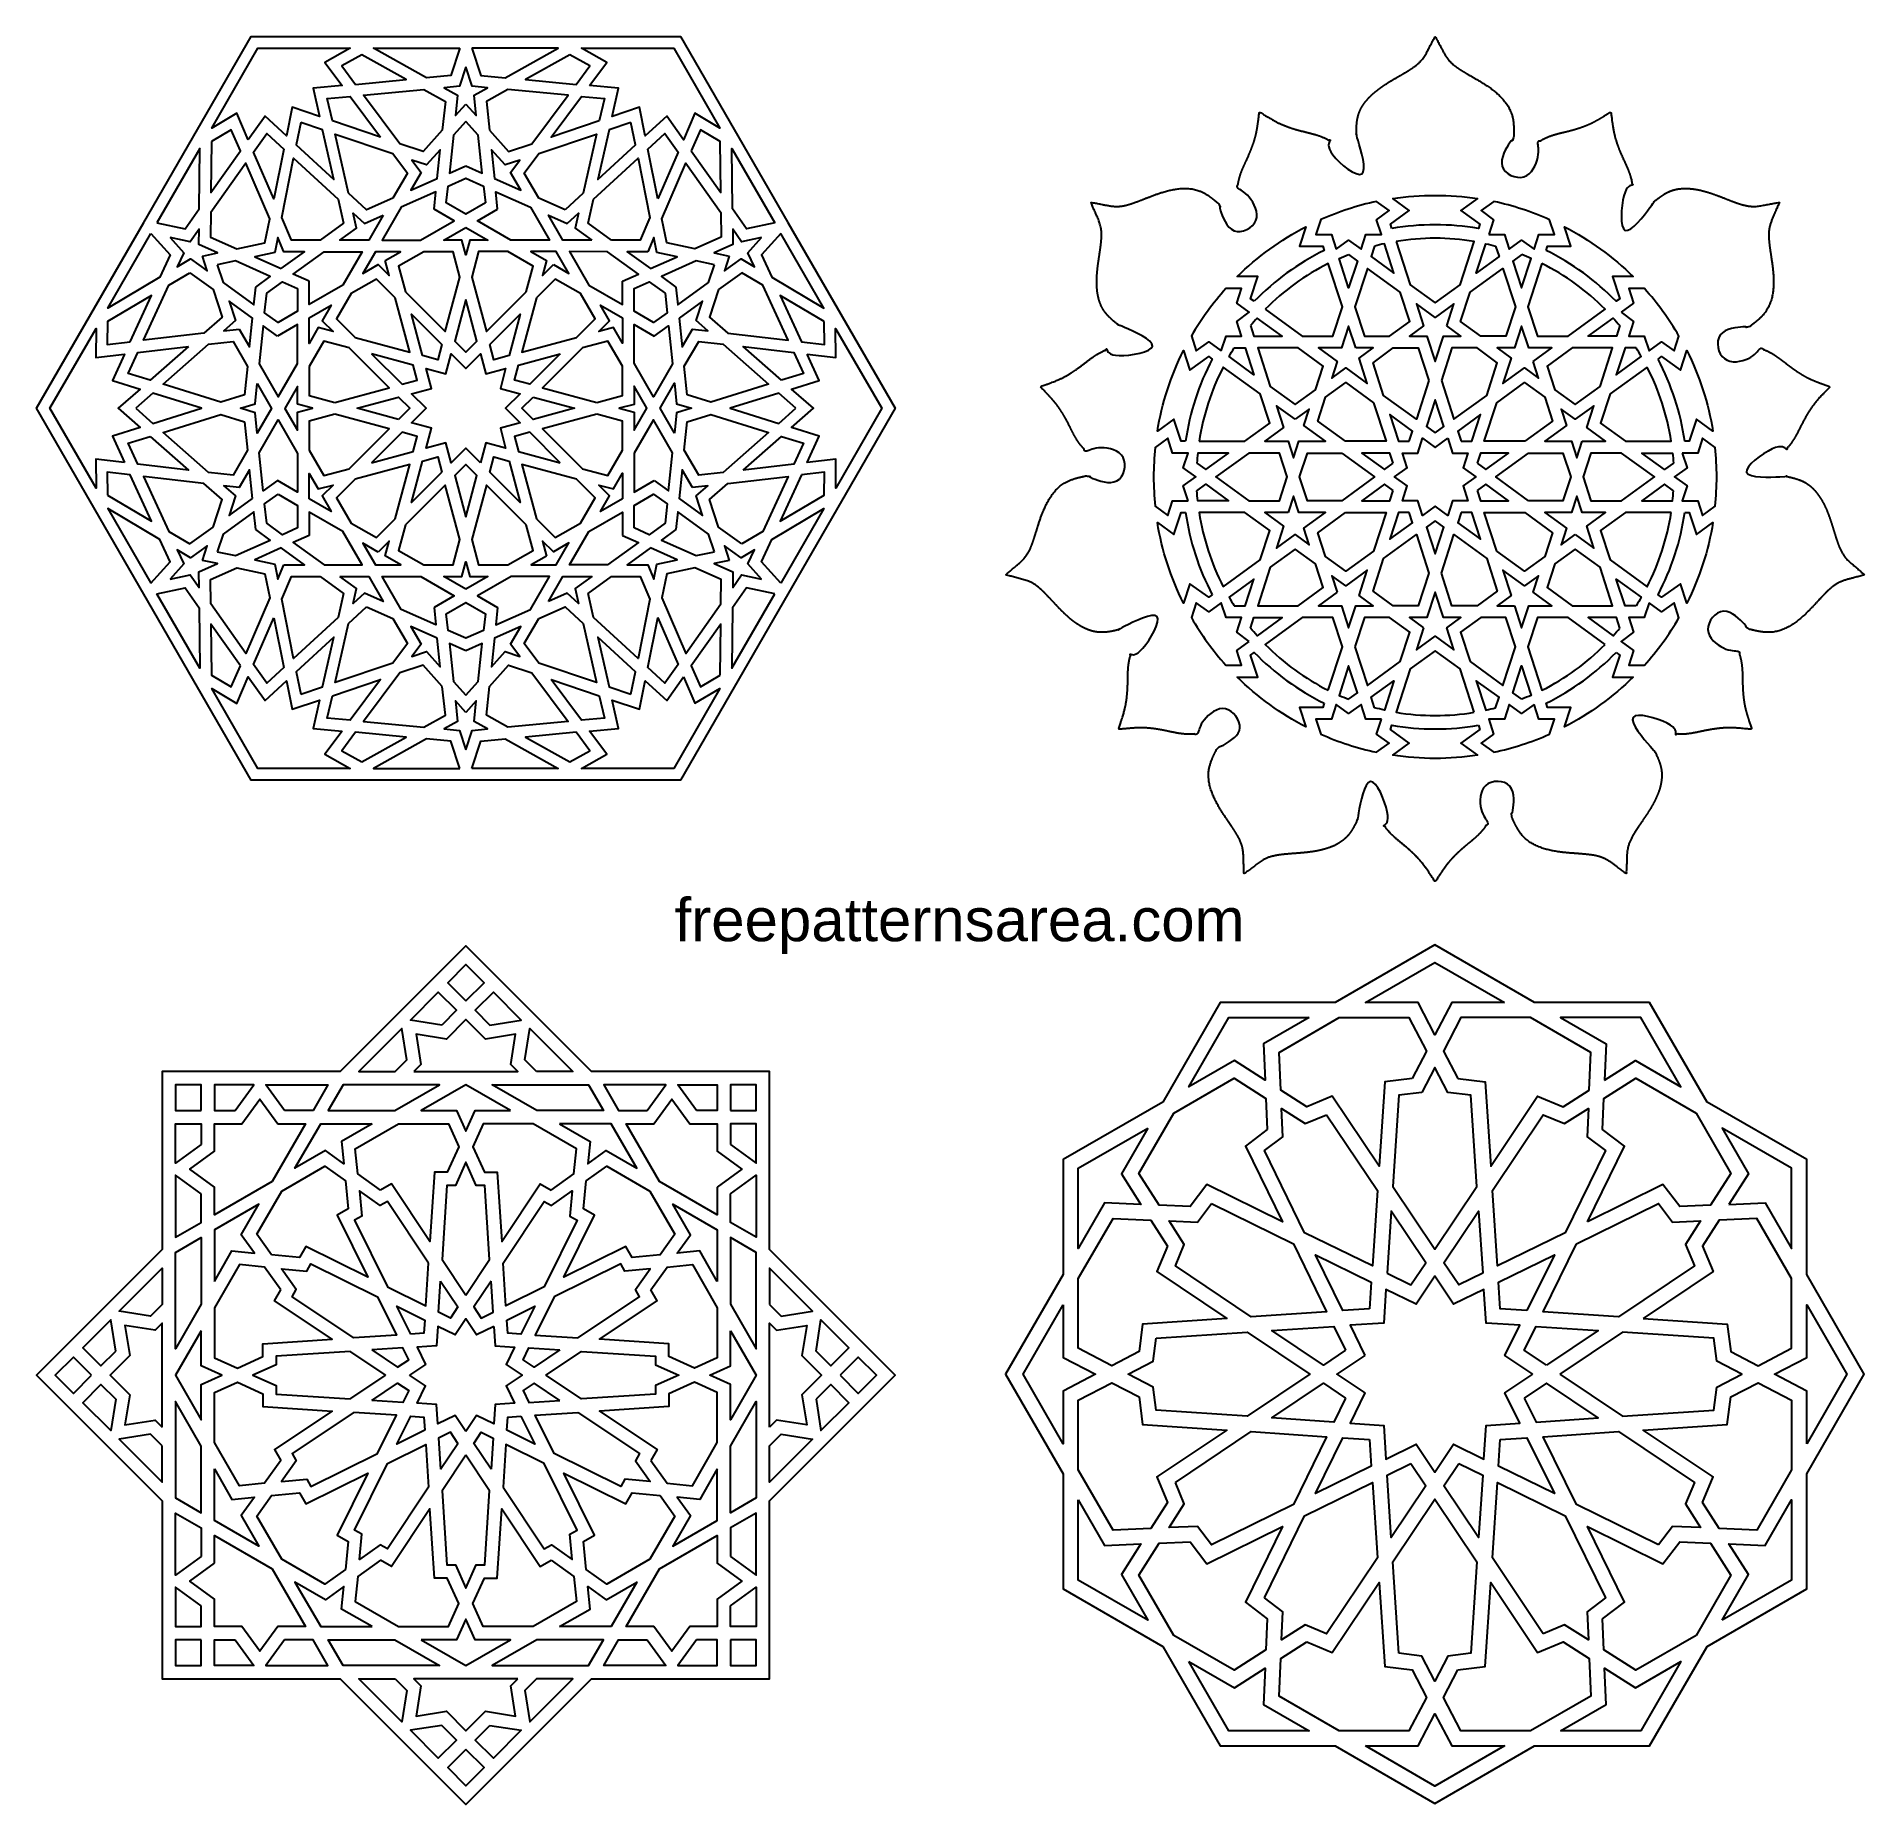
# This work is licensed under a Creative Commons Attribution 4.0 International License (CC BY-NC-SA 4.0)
# Model space of a CAD drawing. Header units: millimetres. Extents: x 151 to 790, y 129 to 747.
import ezdxf

# ---------------------------------------------------------------- set-up
doc = ezdxf.new("R2010")
doc.units = ezdxf.units.MM
doc.styles.get("Standard").update_dxf_attribs({"font": 'arial.ttf'})

msp = doc.modelspace()

# ---------------------------------------------------------------- texts
at = {"color": 3, "insert": (374.39, 445.72), "char_height": 15, "attachment_point": 1}
msp.add_mtext_dynamic_manual_height_columns('freepatternsarea.com', width=226.0794, gutter_width=75, heights=[0], dxfattribs=at)

# ---------------------------------------------------------------- linework, layer by layer
for p, q in [((301.44, 671.66), (301.44, 671.66)), ((254.04, 644.29), (254.04, 644.29)), ((348.85, 644.29), (348.85, 644.29)), ((254.04, 589.54), (254.04, 589.54)), ((348.85, 589.54), (348.85, 589.54)), ((301.44, 562.17), (301.45, 562.17)), ((389.31, 223.02), (389.31, 213.66))]:
    msp.add_line(p, q)
for points in [[(413.94, 681.87), (451.44, 616.92), (413.94, 551.96), (376.44, 487.01), (301.44, 487.01), (226.44, 487.01), (188.94, 551.96), (151.44, 616.92), (188.94, 681.87), (226.44, 746.82), (301.44, 746.82), (376.44, 746.82)], [(225.4, 710.74), (221.41, 720.01), (212.64, 714.86), (228.77, 742.79), (261.02, 742.79), (252.18, 737.78), (258.21, 729.68), (248.11, 728.74), (250.33, 718.84), (240.72, 722.09), (238.73, 712.14), (231.27, 719.02)], [(299.33, 742.79), (296.22, 733.22), (287.68, 732.43), (269.23, 742.79)], [(303.56, 742.79), (306.67, 733.22), (315.21, 732.43), (333.66, 742.79)], [(344.68, 729.68), (350.71, 737.77), (341.86, 742.79), (374.12, 742.79), (390.24, 714.86), (381.48, 720.02), (377.49, 710.74), (371.62, 719.02), (364.16, 712.14), (362.17, 722.09), (352.56, 718.84), (354.78, 728.74)], [(262.91, 730.12), (280.62, 731.77), (265.11, 740.48), (258.12, 736.55)], [(337.78, 740.48), (322.27, 731.77), (339.98, 730.12), (344.77, 736.55)], [(294.28, 724.1), (293.23, 714.09), (286.5, 706.61), (278.37, 709.36), (265.73, 726.34), (286.8, 728.3)], [(309.66, 714.09), (316.39, 706.61), (324.52, 709.36), (337.16, 726.34), (316.09, 728.3), (308.61, 724.1)], [(271.65, 711.63), (254.81, 717.33), (253.04, 725.15), (261.03, 725.9)], [(348.08, 717.33), (331.24, 711.63), (341.86, 725.9), (349.85, 725.15)], [(243.77, 716.81), (242.2, 708.94), (255.27, 696.89), (251.37, 714.24)], [(359.12, 716.81), (351.52, 714.24), (347.61, 696.89), (360.69, 708.94)], [(212.6, 710.16), (212.39, 692.38), (222.67, 706.89), (219.5, 714.26)], [(237.8, 707.52), (234.31, 690.07), (227.27, 706.41), (231.91, 712.95)], [(275.98, 690.35), (266.79, 686.26), (260.49, 692.08), (255.84, 712.73), (275.89, 705.95), (281.02, 699.07)], [(336.1, 686.26), (326.9, 690.35), (321.87, 699.07), (327, 705.95), (347.05, 712.73), (342.4, 692.08)], [(368.58, 690.07), (365.09, 707.52), (370.98, 712.95), (375.62, 706.41)], [(380.22, 706.89), (390.5, 692.38), (390.29, 710.16), (383.39, 714.26)], [(193.49, 681.68), (203.33, 679.59), (208.29, 686.59), (208.54, 707.75)], [(258.72, 681.6), (250.58, 675.68), (240.52, 675.68), (237.12, 683.56), (241.27, 704.32), (256.83, 689.97)], [(285.83, 699.35), (282.25, 693.14), (291.46, 697.24), (292.51, 707.27), (287.72, 701.95), (282.61, 703.67)], [(311.43, 697.24), (320.64, 693.14), (317.06, 699.35), (320.28, 703.67), (315.17, 701.95), (310.38, 707.27)], [(352.31, 675.69), (344.17, 681.6), (346.06, 689.97), (361.62, 704.32), (365.77, 683.56), (362.37, 675.68)], [(409.4, 681.68), (399.56, 679.59), (394.6, 686.59), (394.35, 707.75)], [(221.4, 672.62), (231.24, 674.71), (232.92, 683.12), (224.54, 702.56), (212.31, 685.29), (212.21, 676.71)], [(308.27, 688.72), (301.44, 684.78), (294.62, 688.72), (295.23, 694.51), (301.44, 697.28), (307.66, 694.51)], [(390.68, 676.71), (381.49, 672.62), (371.65, 674.71), (369.97, 683.12), (378.35, 702.56), (390.58, 685.29)], [(290.33, 686.54), (290.97, 692.62), (278.82, 687.2), (272.17, 675.68), (285.65, 675.68), (297.4, 682.46)], [(312.56, 686.54), (311.92, 692.62), (324.07, 687.2), (330.72, 675.69), (317.19, 675.69), (305.48, 682.45)], [(272.55, 684.41), (267.51, 675.68), (257.43, 675.68), (263.23, 679.9), (262.05, 685.16), (266.01, 681.5)], [(345.45, 675.69), (335.37, 675.69), (330.33, 684.42), (336.88, 681.5), (340.84, 685.16), (339.66, 679.9)], [(191.38, 678.02), (198.11, 670.55), (194.53, 662.75), (176.33, 651.95)], [(411.51, 678.02), (404.78, 670.55), (408.36, 662.75), (426.56, 651.95)], [(236.87, 665.73), (245.03, 671.65), (237.86, 671.65), (235.73, 676.61), (234.67, 671.32), (227.66, 669.83)], [(246.71, 661.35), (241.12, 663.83), (251.89, 671.65), (265.18, 671.65), (258.42, 659.94), (246.71, 653.17)], [(273.25, 668.53), (278.67, 671.65), (269.84, 671.65), (265.4, 663.97), (270.86, 667.12), (274.65, 663.33)], [(280.35, 657.63), (294.26, 643.71), (299.36, 662.73), (296.97, 671.65), (286.73, 671.65), (277.95, 666.58)], [(322.54, 657.63), (324.94, 666.56), (316.11, 671.66), (305.92, 671.66), (303.53, 662.73), (308.63, 643.71)], [(332.05, 667.14), (337.46, 664.01), (333.05, 671.66), (324.18, 671.66), (329.63, 668.51), (328.24, 663.33)], [(356.18, 661.35), (361.77, 663.83), (351, 671.65), (337.7, 671.66), (344.44, 659.98), (356.18, 653.19)], [(365.03, 671.65), (357.86, 671.65), (366.02, 665.73), (375.23, 669.83), (368.22, 671.32), (367.16, 676.61)], [(205.04, 664.3), (213.18, 658.39), (216.29, 648.82), (209.85, 643.16), (188.83, 640.7), (197.67, 659.93)], [(389.71, 658.39), (386.6, 648.82), (393.04, 643.16), (414.06, 640.7), (405.22, 659.93), (397.85, 664.3)], [(627.93, 657.51), (616.47, 665.83), (612.09, 652.36), (615.41, 642.13), (624.17, 642.13), (631.25, 647.28)], [(652.36, 657.51), (663.82, 665.83), (668.2, 652.36), (664.87, 642.13), (656.12, 642.13), (649.04, 647.28)], [(242.68, 658.73), (242.68, 650.85), (235.85, 646.9), (231.14, 650.33), (231.85, 657.1), (237.36, 661.1)], [(276.73, 655.55), (270.19, 662.09), (261.37, 656.99), (256.28, 648.17), (262.81, 641.63), (281.83, 636.53)], [(326.16, 655.55), (321.06, 636.53), (340.07, 641.63), (346.61, 648.16), (341.49, 657.03), (332.71, 662.1)], [(184.14, 640.15), (191.57, 656.31), (176.27, 647.23), (176.17, 639.21)], [(222.25, 644.61), (225.83, 638.4), (226.89, 648.43), (218.73, 654.36), (220.94, 647.55), (216.89, 643.98)], [(301.44, 654.94), (297.56, 640.42), (301.44, 636.53), (305.33, 640.42)], [(376, 648.43), (377.06, 638.41), (380.64, 644.61), (386, 643.98), (381.95, 647.55), (384.16, 654.36)], [(426.62, 647.23), (411.32, 656.31), (418.75, 640.15), (426.72, 639.21)], [(644.18, 645.7), (646.67, 653.37), (640.14, 648.63), (633.62, 653.37), (636.11, 645.7), (631.2, 642.13), (637.27, 642.13), (640.14, 633.28), (643.02, 642.13), (649.09, 642.13)], [(235.6, 642.1), (230.65, 645.7), (229.26, 632.47), (235.91, 620.94), (242.66, 632.63), (242.66, 646.18)], [(286.32, 635.33), (282.43, 649.85), (293.06, 639.22), (291.64, 633.91)], [(309.83, 639.22), (320.46, 649.85), (316.57, 635.33), (311.25, 633.91)], [(367.29, 642.1), (372.24, 645.7), (373.63, 632.47), (366.98, 620.95), (360.22, 632.67), (360.21, 646.19)], [(612.41, 638), (609.92, 645.67), (607.42, 638), (599.36, 638), (605.88, 633.26), (604.01, 627.49), (608.92, 631.05), (616.44, 625.58), (613.57, 634.43), (618.48, 638)], [(674.4, 633.26), (680.93, 638), (672.86, 638), (670.37, 645.67), (667.88, 638), (661.81, 638), (666.72, 634.43), (663.84, 625.58), (671.37, 631.05), (676.28, 627.49)], [(182.17, 597.98), (172.15, 599.15), (172.23, 588.98), (156.1, 616.92), (172.22, 644.84), (172.14, 634.68), (182.17, 635.86), (177.93, 626.64), (187.62, 623.62), (180, 616.92), (187.62, 610.22), (177.93, 607.2)], [(225.12, 631.58), (224.06, 621.58), (215.88, 619.03), (195.67, 625.33), (211.57, 639.3), (220.09, 640.3)], [(255.63, 619), (274.65, 624.1), (260.73, 638.01), (251.8, 640.41), (246.69, 631.54), (246.68, 621.4)], [(347.26, 619), (356.19, 621.4), (356.19, 631.59), (351.09, 640.41), (342.16, 638.01), (328.24, 624.1)], [(378.83, 621.58), (377.77, 631.59), (382.8, 640.3), (391.32, 639.3), (407.22, 625.33), (387.01, 619.03)], [(420.72, 635.86), (430.74, 634.68), (430.66, 644.85), (446.79, 616.92), (430.67, 588.99), (430.75, 599.15), (420.72, 597.98), (424.96, 607.2), (415.27, 610.22), (422.89, 616.92), (415.27, 623.62), (424.96, 626.64)], [(204.52, 638.48), (191.16, 626.73), (183.51, 629.12), (186.86, 636.41)], [(268.51, 635.93), (279.14, 625.3), (284.46, 626.73), (283.03, 632.04)], [(306.54, 597.9), (301.44, 603), (296.35, 597.9), (294.49, 604.86), (287.53, 603), (289.39, 609.96), (282.43, 611.82), (287.53, 616.92), (282.43, 622.01), (289.39, 623.88), (287.53, 630.83), (294.49, 628.97), (296.35, 635.93), (301.44, 630.83), (306.54, 635.93), (308.4, 628.97), (315.36, 630.83), (313.5, 623.88), (320.46, 622.01), (315.36, 616.92), (320.46, 611.82), (313.5, 609.96), (315.36, 603), (308.4, 604.86)], [(334.38, 635.93), (323.75, 625.3), (318.43, 626.73), (319.86, 632.04)], [(411.73, 626.73), (398.37, 638.48), (416.03, 636.41), (419.38, 629.12)], [(592.32, 638), (578.16, 638), (582.53, 624.53), (591.23, 618.21), (598.32, 623.35), (601.02, 631.68)], [(637.97, 626.6), (633.59, 613.12), (622.13, 621.45), (618.43, 632.85), (625.51, 638), (634.26, 638)], [(642.32, 626.6), (646.69, 613.12), (658.15, 621.45), (661.86, 632.85), (654.78, 638), (646.02, 638)], [(697.75, 624.53), (702.13, 638), (687.96, 638), (679.26, 631.68), (681.97, 623.35), (689.05, 618.21)], [(618.62, 618.89), (622.99, 605.42), (608.83, 605.42), (599.13, 612.47), (601.83, 620.8), (608.92, 625.94)], [(671.46, 605.42), (657.29, 605.42), (661.67, 618.89), (671.37, 625.94), (678.45, 620.8), (681.16, 612.47)], [(186.1, 616.92), (192.12, 611.62), (209.1, 616.92), (192.12, 622.21)], [(228.54, 625.64), (233.58, 616.91), (228.54, 608.18), (227.8, 615.31), (222.65, 616.92), (227.8, 618.52)], [(242.65, 618.31), (242.65, 624.56), (238.24, 616.91), (242.67, 609.23), (242.67, 615.53), (247.85, 616.92)], [(277.94, 613.03), (263.42, 616.92), (277.94, 620.81), (281.83, 616.92)], [(324.95, 620.81), (339.47, 616.92), (324.95, 613.03), (321.06, 616.92)], [(360.24, 615.52), (360.24, 609.27), (364.65, 616.92), (360.22, 624.6), (360.22, 618.3), (355.04, 616.92)], [(374.35, 608.19), (369.31, 616.92), (374.35, 625.65), (375.09, 618.52), (380.24, 616.92), (375.09, 615.31)], [(416.79, 616.92), (410.77, 622.21), (393.78, 616.92), (410.77, 611.62)], [(640.14, 608.36), (643.18, 610.57), (640.14, 619.91), (637.11, 610.57)], [(224.06, 612.25), (225.12, 602.25), (220.09, 593.53), (211.57, 594.53), (195.67, 608.51), (215.88, 614.81)], [(255.63, 614.83), (246.7, 612.44), (246.7, 602.25), (251.8, 593.42), (260.73, 595.82), (274.65, 609.74)], [(347.26, 614.83), (328.24, 609.74), (342.16, 595.82), (351.09, 593.43), (356.2, 602.29), (356.21, 612.43)], [(377.77, 602.25), (378.83, 612.25), (387.01, 614.81), (407.22, 608.51), (391.32, 594.53), (382.8, 593.53)], [(591.23, 613.1), (584.71, 617.84), (587.2, 610.16), (580.67, 605.42), (588.74, 605.42), (590.62, 599.65), (592.49, 605.42), (601.79, 605.42), (594.27, 610.89), (596.14, 616.66)], [(631.09, 605.42), (632.25, 608.99), (624.31, 614.76), (627.34, 605.42)], [(649.2, 605.42), (652.95, 605.42), (655.98, 614.76), (648.04, 608.99)], [(691.54, 605.42), (699.61, 605.42), (693.09, 610.16), (695.58, 617.84), (689.05, 613.1), (684.14, 616.66), (686.02, 610.89), (678.49, 605.42), (687.79, 605.42), (689.67, 599.65)], [(191.16, 607.1), (204.52, 595.36), (186.86, 597.43), (183.51, 604.71)], [(235.6, 591.73), (230.65, 588.14), (229.26, 601.37), (235.91, 612.88), (242.67, 601.17), (242.68, 587.64)], [(268.51, 597.9), (283.03, 601.79), (284.46, 607.11), (279.14, 608.53)], [(334.38, 597.9), (323.75, 608.53), (318.43, 607.11), (319.86, 601.79)], [(367.29, 591.73), (372.24, 588.14), (373.63, 601.37), (366.98, 612.89), (360.23, 601.21), (360.23, 587.65)], [(398.37, 595.36), (411.73, 607.1), (419.38, 604.71), (416.03, 597.43)], [(574.98, 601.29), (563.52, 592.96), (574.98, 584.64), (585.74, 584.64), (588.44, 592.96), (585.74, 601.29)], [(607.48, 601.29), (618.94, 592.96), (607.48, 584.64), (595.5, 584.64), (592.79, 592.96), (595.5, 601.29)], [(625.5, 597.72), (624.34, 601.29), (614.52, 601.29), (622.46, 595.52)], [(644.52, 606.43), (646.19, 601.29), (651.6, 601.29), (649.93, 596.14), (654.31, 592.96), (649.93, 589.78), (651.6, 584.64), (646.19, 584.64), (644.52, 579.49), (640.14, 582.67), (635.77, 579.49), (634.09, 584.64), (628.68, 584.64), (630.36, 589.78), (625.98, 592.96), (630.36, 596.14), (628.68, 601.29), (634.09, 601.29), (635.77, 606.43), (640.14, 603.25)], [(654.79, 597.72), (657.82, 595.52), (665.77, 601.29), (655.95, 601.29)], [(672.8, 584.64), (661.34, 592.96), (672.8, 601.29), (684.79, 601.29), (687.5, 592.96), (684.79, 584.64)], [(705.3, 584.64), (716.76, 592.96), (705.3, 601.29), (694.55, 601.29), (691.84, 592.96), (694.55, 584.64)], [(176.27, 586.6), (191.57, 577.53), (184.14, 593.69), (176.17, 594.62)], [(226.89, 585.4), (225.83, 595.43), (222.25, 589.22), (216.89, 589.85), (220.94, 586.29), (218.73, 579.47)], [(276.73, 578.29), (281.83, 597.3), (262.81, 592.2), (256.28, 585.67), (261.4, 576.81), (270.18, 571.73)], [(293.06, 594.61), (282.43, 583.99), (286.32, 598.5), (291.64, 599.93)], [(301.44, 578.89), (305.33, 593.41), (301.44, 597.3), (297.56, 593.41)], [(316.57, 598.5), (320.46, 583.99), (309.83, 594.61), (311.25, 599.93)], [(326.16, 578.29), (332.7, 571.75), (341.52, 576.84), (346.61, 585.67), (340.07, 592.2), (321.06, 597.3)], [(380.64, 589.22), (377.06, 595.43), (376, 585.4), (384.16, 579.47), (381.95, 586.29), (386, 589.85)], [(418.75, 593.69), (411.32, 577.53), (426.62, 586.6), (426.72, 594.62)], [(213.18, 575.44), (216.29, 585.01), (209.85, 590.67), (188.83, 593.14), (197.67, 573.91), (205.04, 569.53)], [(280.35, 576.2), (277.95, 567.27), (286.78, 562.17), (296.97, 562.17), (299.36, 571.11), (294.26, 590.12)], [(322.54, 576.2), (308.63, 590.12), (303.53, 571.11), (305.92, 562.18), (316.16, 562.18), (324.94, 567.25)], [(397.85, 569.53), (389.71, 575.44), (386.6, 585.01), (393.04, 590.67), (414.06, 593.14), (405.22, 573.91)], [(625.5, 588.2), (622.46, 590.41), (614.52, 584.64), (624.34, 584.64)], [(654.79, 588.2), (655.95, 584.64), (665.77, 584.64), (657.82, 590.41)], [(191.38, 555.81), (198.11, 563.29), (194.53, 571.08), (176.33, 581.88)], [(235.85, 586.93), (242.68, 582.99), (242.68, 575.1), (237.36, 572.73), (231.85, 576.74), (231.14, 583.51)], [(360.21, 575.1), (360.21, 582.99), (367.04, 586.93), (371.75, 583.51), (371.04, 576.74), (365.53, 572.73)], [(411.51, 555.81), (404.78, 563.29), (408.36, 571.08), (426.56, 581.88)], [(588.74, 580.5), (580.67, 580.5), (587.2, 575.76), (584.71, 568.09), (591.23, 572.83), (596.14, 569.26), (594.27, 575.03), (601.79, 580.5), (592.49, 580.5), (590.62, 586.27)], [(689.05, 572.83), (695.58, 568.09), (693.09, 575.76), (699.61, 580.5), (691.54, 580.5), (689.67, 586.27), (687.79, 580.5), (678.49, 580.5), (686.02, 575.03), (684.14, 569.26)], [(246.71, 572.48), (241.12, 570), (251.89, 562.18), (265.19, 562.18), (258.45, 573.86), (246.71, 580.64)], [(356.18, 572.48), (361.77, 570), (351, 562.18), (337.71, 562.18), (344.47, 573.89), (356.18, 580.66)], [(608.83, 580.5), (622.99, 580.5), (618.62, 567.03), (608.92, 559.98), (601.83, 565.13), (599.13, 573.46)], [(631.09, 580.5), (627.34, 580.5), (624.31, 571.16), (632.25, 576.94)], [(640.14, 577.56), (637.11, 575.36), (640.14, 566.02), (643.18, 575.36)], [(649.2, 580.5), (648.04, 576.94), (655.98, 571.16), (652.95, 580.5)], [(661.67, 567.03), (657.29, 580.5), (671.46, 580.5), (681.16, 573.46), (678.45, 565.13), (671.37, 559.98)], [(270.84, 566.7), (265.43, 569.82), (269.84, 562.18), (278.71, 562.18), (273.26, 565.32), (274.65, 570.5)], [(329.64, 565.3), (324.22, 562.18), (333.05, 562.18), (337.49, 569.86), (332.03, 566.71), (328.24, 570.5)], [(622.13, 564.48), (633.59, 572.8), (637.97, 559.33), (634.26, 547.93), (625.51, 547.93), (618.43, 553.07)], [(642.32, 559.33), (646.69, 572.8), (658.15, 564.48), (661.86, 553.07), (654.78, 547.93), (646.02, 547.93)], [(237.86, 562.18), (245.03, 562.18), (236.87, 568.11), (227.66, 564), (234.67, 562.51), (235.73, 557.22)], [(366.02, 568.11), (357.86, 562.18), (365.03, 562.18), (367.16, 557.22), (368.22, 562.51), (375.23, 564)], [(582.53, 561.4), (578.16, 547.93), (592.32, 547.93), (601.02, 554.25), (598.32, 562.57), (591.23, 567.72)], [(687.96, 547.93), (702.13, 547.93), (697.75, 561.4), (689.05, 567.72), (681.97, 562.57), (679.26, 554.25)], [(212.21, 557.12), (221.4, 561.22), (231.24, 559.12), (232.92, 550.71), (224.54, 531.28), (212.31, 548.55)], [(250.58, 558.15), (258.72, 552.24), (256.83, 543.87), (241.27, 529.52), (237.12, 550.27), (240.52, 558.15)], [(257.44, 558.15), (267.52, 558.15), (272.56, 549.42), (266.01, 552.33), (262.05, 548.67), (263.23, 553.94)], [(290.33, 547.3), (290.97, 541.22), (278.82, 546.63), (272.17, 558.15), (285.7, 558.14), (297.41, 551.38)], [(312.56, 547.3), (311.92, 541.22), (324.07, 546.63), (330.72, 558.15), (317.24, 558.15), (305.49, 551.37)], [(330.34, 549.42), (335.38, 558.15), (345.46, 558.15), (339.66, 553.94), (340.84, 548.67), (336.88, 552.33)], [(344.17, 552.24), (352.31, 558.15), (362.37, 558.15), (365.77, 550.27), (361.62, 529.52), (346.06, 543.87)], [(381.49, 561.22), (371.65, 559.12), (369.97, 550.71), (378.35, 531.28), (390.58, 548.55), (390.68, 557.12)], [(605.88, 552.67), (599.36, 547.93), (607.42, 547.93), (609.92, 540.26), (612.41, 547.93), (618.48, 547.93), (613.57, 551.49), (616.44, 560.34), (608.92, 554.87), (604.01, 558.44)], [(667.88, 547.93), (670.37, 540.26), (672.86, 547.93), (680.93, 547.93), (674.4, 552.67), (676.28, 558.44), (671.37, 554.87), (663.84, 560.34), (666.72, 551.49), (661.81, 547.93)], [(193.49, 552.15), (203.33, 554.24), (208.29, 547.24), (208.54, 526.08)], [(409.4, 552.15), (399.56, 554.24), (394.6, 547.24), (394.35, 526.08)], [(636.11, 540.23), (633.62, 532.55), (640.14, 537.3), (646.67, 532.55), (644.18, 540.23), (649.09, 543.79), (643.02, 543.79), (640.14, 552.64), (637.27, 543.79), (631.2, 543.79)], [(234.31, 543.76), (237.8, 526.32), (231.91, 520.88), (227.27, 527.42)], [(266.79, 547.57), (275.99, 543.48), (281.02, 534.77), (275.89, 527.89), (255.84, 521.11), (260.49, 541.76)], [(294.62, 545.12), (301.44, 549.06), (308.27, 545.12), (307.66, 539.32), (301.44, 536.56), (295.23, 539.32)], [(326.91, 543.48), (336.1, 547.57), (342.4, 541.76), (347.05, 521.11), (327, 527.89), (321.87, 534.77)], [(365.09, 526.32), (368.58, 543.76), (375.62, 527.42), (370.98, 520.88)], [(612.09, 533.57), (616.47, 520.09), (627.93, 528.42), (631.25, 538.65), (624.17, 543.79), (615.41, 543.79)], [(652.36, 528.42), (663.82, 520.09), (668.2, 533.57), (664.87, 543.79), (656.12, 543.79), (649.04, 538.65)], [(222.67, 526.94), (212.39, 541.45), (212.6, 523.67), (219.5, 519.58)], [(243.77, 517.03), (251.37, 519.59), (255.27, 536.95), (242.2, 524.89)], [(291.46, 536.59), (282.25, 540.69), (285.83, 534.48), (282.61, 530.16), (287.72, 531.89), (292.51, 526.56)], [(317.06, 534.48), (320.64, 540.69), (311.43, 536.59), (310.38, 526.56), (315.17, 531.89), (320.28, 530.16)], [(359.12, 517.03), (360.69, 524.89), (347.61, 536.95), (351.52, 519.59)], [(390.29, 523.67), (390.5, 541.45), (380.22, 526.94), (383.39, 519.58)], [(293.23, 519.74), (286.5, 527.22), (278.37, 524.47), (265.73, 507.5), (286.8, 505.54), (294.28, 509.74)], [(308.61, 509.74), (309.66, 519.74), (316.39, 527.22), (324.52, 524.47), (337.16, 507.5), (316.09, 505.54)], [(258.21, 504.15), (252.18, 496.06), (261.03, 491.04), (228.77, 491.04), (212.65, 518.97), (221.41, 513.82), (225.4, 523.09), (231.27, 514.81), (238.73, 521.69), (240.72, 511.74), (250.33, 514.99), (248.11, 505.09)], [(254.81, 516.5), (271.65, 522.2), (261.03, 507.93), (253.04, 508.68)], [(331.24, 522.2), (348.08, 516.5), (349.85, 508.68), (341.86, 507.93)], [(377.49, 523.09), (381.48, 513.83), (390.25, 518.98), (374.12, 491.04), (341.87, 491.04), (350.71, 496.05), (344.68, 504.15), (354.78, 505.09), (352.56, 514.99), (362.17, 511.74), (364.16, 521.69), (371.62, 514.81)], [(265.11, 493.35), (280.62, 502.06), (262.91, 503.71), (258.12, 497.28)], [(299.33, 491.04), (296.22, 500.61), (287.68, 501.41), (269.23, 491.04)], [(303.56, 491.04), (306.67, 500.61), (315.21, 501.41), (333.66, 491.04)], [(339.98, 503.71), (322.27, 502.06), (337.78, 493.35), (344.77, 497.28)], [(407.51, 235.14), (451.44, 279.07), (407.51, 323), (407.51, 385.14), (345.38, 385.14), (301.44, 429.07), (257.51, 385.14), (195.38, 385.14), (195.38, 323), (151.44, 279.07), (195.38, 235.14), (195.38, 173), (257.51, 173), (301.44, 129.07), (345.38, 173), (407.51, 173)], [(715.06, 409.31), (674.87, 409.31), (640.06, 429.4), (605.25, 409.31), (565.06, 409.31), (544.96, 374.5), (510.15, 354.4), (510.15, 314.21), (490.06, 279.4), (510.15, 244.59), (510.15, 204.4), (544.96, 184.31), (565.06, 149.5), (605.25, 149.5), (640.06, 129.4), (674.87, 149.5), (715.06, 149.5), (735.15, 184.31), (769.96, 204.4), (769.96, 244.59), (790.06, 279.4), (769.96, 314.21), (769.96, 354.4), (735.15, 374.5)], [(301.44, 409.85), (307.79, 416.2), (301.44, 422.55), (295.1, 416.2)], [(664.33, 409.31), (645.93, 409.31), (640.06, 398.03), (634.19, 409.31), (615.79, 409.31), (640.06, 423.32)], [(293.03, 401.43), (282.06, 403.16), (291.83, 412.94), (298.18, 406.59)], [(309.86, 401.43), (320.83, 403.16), (311.06, 412.94), (304.71, 406.59)], [(283.26, 385.14), (301.44, 385.14), (319.63, 385.14), (317.12, 387.65), (318.79, 398.17), (308.26, 396.51), (301.44, 403.32), (294.63, 396.51), (284.1, 398.17), (285.77, 387.65)], [(596.13, 404.04), (580.19, 394.84), (580.74, 382.14), (570.02, 388.97), (554.09, 379.77), (568.1, 404.04)], [(632.11, 382.76), (622.54, 381.53), (620.56, 352.16), (604.17, 376.61), (595.27, 372.88), (586.17, 378.68), (585.59, 391.87), (606.66, 404.04), (630.99, 404.04), (637.09, 392.33)], [(648.01, 382.76), (657.58, 381.53), (659.55, 352.16), (675.95, 376.61), (684.85, 372.88), (693.95, 378.68), (694.53, 391.87), (673.45, 404.04), (649.12, 404.04), (643.03, 392.33)], [(699.37, 382.14), (710.09, 388.97), (726.03, 379.77), (712.02, 404.04), (683.99, 404.04), (699.93, 394.84)], [(276.73, 385.14), (280.85, 389.25), (279.11, 400.21), (264.04, 385.14)], [(326.16, 385.14), (322.04, 389.25), (323.78, 400.21), (338.85, 385.14)], [(635.51, 377.88), (627.5, 376.86), (625.36, 345), (640.06, 323.08), (654.75, 345), (652.61, 376.86), (644.61, 377.88), (640.06, 386.62)], [(208.97, 371.54), (208.97, 380.52), (199.99, 380.52), (199.99, 371.54)], [(220.88, 371.54), (227.41, 380.52), (213.58, 380.52), (213.58, 371.54)], [(238.1, 371.54), (231.58, 380.52), (253.24, 380.52), (248.06, 371.54)], [(276.67, 371.54), (292.22, 380.52), (258.57, 380.52), (253.38, 371.54)], [(317, 371.54), (301.44, 380.52), (285.89, 371.54), (298.19, 371.54), (301.44, 364.37), (304.7, 371.54)], [(326.22, 371.54), (310.67, 380.52), (344.32, 380.52), (349.51, 371.54)], [(364.79, 371.54), (371.31, 380.52), (349.65, 380.52), (354.83, 371.54)], [(382.01, 371.54), (375.48, 380.52), (389.31, 380.52), (389.31, 371.54)], [(393.92, 371.54), (402.9, 371.54), (402.9, 380.52), (393.92, 380.52)], [(581.5, 364.93), (573.82, 359.09), (586.8, 332.66), (560.37, 345.64), (554.53, 337.96), (543.75, 338.44), (536.65, 349.57), (548.82, 370.64), (569.89, 382.81), (581.03, 375.71)], [(693.32, 332.66), (706.3, 359.09), (698.62, 364.93), (699.09, 375.71), (710.23, 382.81), (731.3, 370.64), (743.46, 349.57), (736.37, 338.44), (725.59, 337.96), (719.75, 345.64)], [(235.75, 366.93), (245.39, 366.93), (233.75, 346.77), (213.58, 335.12), (213.58, 344.77), (204.96, 351.03), (213.58, 357.29), (213.58, 366.93), (223.23, 366.93), (229.49, 375.55)], [(389.31, 344.77), (389.31, 335.12), (369.14, 346.77), (357.5, 366.93), (367.14, 366.93), (373.4, 375.55), (379.66, 366.93), (389.31, 366.93), (389.31, 357.29), (397.93, 351.03)], [(602.2, 370.08), (619.99, 343.56), (618.22, 317.23), (594.53, 328.86), (580.46, 357.52), (586.88, 362.41), (586.45, 372.26), (594.76, 366.96)], [(660.13, 343.56), (677.91, 370.08), (685.36, 366.96), (693.67, 372.26), (693.24, 362.41), (699.66, 357.52), (685.58, 328.86), (661.9, 317.23)], [(208.97, 359.64), (199.99, 353.1), (199.99, 366.93), (208.97, 366.93)], [(268.68, 366.93), (258.03, 360.78), (258.8, 352.94), (252.39, 357.53), (241.74, 351.38), (250.72, 366.93)], [(271.63, 343.74), (263.66, 349.45), (262.8, 358.21), (277.9, 366.93), (295.34, 366.93), (298.97, 358.91), (294.93, 349.99), (290.5, 349.99), (288.92, 325.82), (275.47, 345.96)], [(331.26, 343.74), (339.23, 349.45), (340.09, 358.21), (324.99, 366.93), (307.55, 366.93), (303.92, 358.91), (307.96, 349.99), (312.39, 349.99), (313.97, 325.82), (327.42, 345.96)], [(334.21, 366.93), (344.86, 360.78), (344.09, 352.94), (350.5, 357.53), (361.15, 351.38), (352.17, 366.93)], [(393.92, 359.64), (402.9, 353.1), (402.9, 366.93), (393.92, 366.93)], [(539.69, 365.37), (530.49, 349.44), (537.32, 338.72), (524.62, 339.27), (515.42, 323.33), (515.42, 351.36)], [(742.79, 338.72), (755.49, 339.27), (764.69, 323.33), (764.69, 351.36), (740.42, 365.37), (749.62, 349.44)], [(233.53, 321.13), (228.41, 328.29), (237.13, 343.39), (252.23, 352.11), (259.38, 346.98), (260.34, 337.23), (256.5, 335.01), (267.22, 313.29), (245.5, 324.01), (243.28, 320.17)], [(301.44, 307.06), (309.76, 319.51), (308.07, 345.38), (305.11, 345.38), (301.44, 353.46), (297.78, 345.38), (294.82, 345.38), (293.13, 319.51)], [(343.51, 346.98), (350.66, 352.11), (365.76, 343.39), (374.48, 328.29), (369.35, 321.13), (359.61, 320.17), (357.39, 324.01), (335.67, 313.29), (346.39, 335.01), (342.55, 337.23)], [(208.97, 342.41), (199.99, 348.94), (199.99, 327.28), (208.97, 332.46)], [(393.92, 342.41), (402.9, 348.94), (402.9, 327.28), (393.92, 332.46)], [(213.58, 311.84), (219.73, 322.49), (227.58, 321.72), (222.99, 328.12), (229.14, 338.78), (213.58, 329.8)], [(288.43, 318.25), (274.03, 339.81), (271.46, 338.32), (264.25, 343.49), (265.12, 334.66), (262.55, 333.18), (274.03, 309.93), (287.45, 303.31)], [(314.46, 318.25), (328.86, 339.81), (331.43, 338.32), (338.64, 343.49), (337.77, 334.66), (340.34, 333.18), (328.86, 309.93), (315.44, 303.31)], [(389.31, 311.84), (383.16, 322.49), (375.31, 321.72), (379.9, 328.12), (373.75, 338.78), (389.31, 329.8)], [(561.94, 339), (590.6, 324.93), (602.23, 301.24), (575.9, 299.47), (549.38, 317.26), (552.5, 324.7), (547.2, 333.01), (557.05, 332.58)], [(689.52, 324.93), (718.18, 339), (723.07, 332.58), (732.91, 333.01), (727.62, 324.7), (730.74, 317.26), (704.22, 299.47), (677.89, 301.24)], [(546.58, 324.19), (542.85, 315.29), (567.3, 298.9), (537.93, 296.92), (536.7, 287.35), (527.13, 282.37), (515.42, 288.47), (515.42, 312.8), (527.59, 333.87), (540.78, 333.29)], [(623.33, 314.72), (631.7, 310.61), (636.89, 318.35), (624.79, 336.4)], [(656.79, 314.72), (648.42, 310.61), (643.23, 318.35), (655.33, 336.4)], [(712.81, 298.9), (742.19, 296.92), (743.41, 287.35), (752.98, 282.37), (764.69, 288.47), (764.69, 312.8), (752.53, 333.87), (739.34, 333.29), (733.54, 324.19), (737.27, 315.29)], [(208.97, 303.85), (199.99, 288.3), (199.99, 321.95), (208.97, 327.13)], [(393.92, 303.85), (402.9, 288.3), (402.9, 321.95), (393.92, 327.13)], [(617.21, 302.25), (607.91, 301.62), (598.33, 321.13), (617.84, 311.55)], [(672.21, 301.62), (662.91, 302.25), (662.28, 311.55), (681.79, 321.13)], [(195.38, 303.78), (191.27, 299.67), (180.3, 301.41), (195.38, 316.48)], [(236.77, 308.89), (231.06, 316.85), (222.3, 317.72), (213.58, 302.61), (213.58, 285.17), (221.6, 281.54), (230.53, 285.58), (230.53, 290.02), (254.7, 291.6), (234.55, 305.05)], [(262.27, 292.09), (240.71, 306.48), (242.19, 309.05), (237.02, 316.27), (245.85, 315.4), (247.34, 317.96), (270.58, 306.49), (277.21, 293.06)], [(340.62, 292.09), (362.18, 306.48), (360.7, 309.05), (365.87, 316.27), (357.04, 315.4), (355.55, 317.96), (332.31, 306.49), (325.68, 293.06)], [(366.12, 308.89), (371.83, 316.85), (380.59, 317.72), (389.31, 302.61), (389.31, 285.17), (381.29, 281.54), (372.36, 285.58), (372.36, 290.02), (348.19, 291.6), (368.34, 305.05)], [(407.51, 303.78), (411.62, 299.67), (422.59, 301.41), (407.51, 316.48)], [(292.64, 311.94), (298.67, 302.9), (296.09, 299.04), (291.93, 301.1)], [(310.25, 311.94), (304.22, 302.9), (306.8, 299.04), (310.96, 301.1)], [(282.19, 293.39), (277.38, 303.13), (287.13, 298.32), (286.82, 293.69)], [(315.76, 298.32), (325.51, 303.13), (320.7, 293.39), (316.07, 293.69)], [(510.15, 303.67), (510.15, 285.27), (521.43, 279.4), (510.15, 273.53), (510.15, 255.13), (496.14, 279.4)], [(769.96, 255.13), (769.96, 273.53), (758.69, 279.4), (769.96, 285.27), (769.96, 303.67), (783.98, 279.4)], [(179.09, 287.49), (177.36, 298.46), (167.58, 288.68), (173.93, 282.33)], [(195.38, 260.88), (195.38, 279.07), (195.38, 297.26), (192.87, 294.74), (182.34, 296.41), (184.01, 285.89), (177.19, 279.07), (184.01, 272.25), (182.34, 261.73), (192.87, 263.4)], [(208.97, 294.62), (199.99, 279.07), (208.97, 263.52), (208.97, 275.82), (216.15, 279.07), (208.97, 282.32)], [(393.92, 294.62), (402.9, 279.07), (393.92, 263.52), (393.92, 275.82), (386.74, 279.07), (393.92, 282.32)], [(407.51, 260.88), (407.51, 279.07), (407.51, 297.26), (410.02, 294.74), (420.55, 296.41), (418.88, 285.89), (425.7, 279.07), (418.88, 272.25), (420.55, 261.73), (410.02, 263.4)], [(423.8, 287.49), (425.53, 298.46), (435.31, 288.68), (428.96, 282.33)], [(542.6, 291.96), (574.46, 294.1), (596.38, 279.4), (574.46, 264.71), (542.6, 266.85), (541.58, 274.85), (532.84, 279.4), (541.58, 283.95)], [(608.85, 287.76), (601.11, 282.57), (583.06, 294.67), (604.74, 296.13)], [(679.01, 282.57), (671.27, 287.76), (675.38, 296.13), (697.06, 294.67)], [(683.74, 279.4), (705.66, 264.71), (737.51, 266.85), (738.54, 274.85), (747.28, 279.4), (738.54, 283.95), (737.51, 291.96), (705.66, 294.1)], [(268.58, 287.88), (277.61, 281.84), (281.47, 284.42), (279.42, 288.58)], [(334.31, 287.88), (325.28, 281.84), (321.42, 284.42), (323.47, 288.58)], [(170.67, 279.07), (164.32, 285.42), (157.97, 279.07), (164.32, 272.72)], [(273.46, 279.07), (261.01, 287.38), (235.14, 285.7), (235.14, 282.73), (227.06, 279.07), (235.14, 275.41), (235.14, 272.44), (261.01, 270.76)], [(329.43, 279.07), (341.88, 287.38), (367.75, 285.7), (367.75, 282.73), (375.83, 279.07), (367.75, 275.41), (367.75, 272.44), (341.88, 270.76)], [(432.22, 279.07), (438.57, 272.72), (444.92, 279.07), (438.57, 285.42)], [(179.09, 270.65), (177.36, 259.68), (167.58, 269.46), (173.93, 275.81)], [(236.77, 249.25), (231.06, 241.29), (222.3, 240.43), (213.58, 255.53), (213.58, 272.97), (221.6, 276.6), (230.53, 272.56), (230.53, 268.12), (254.7, 266.55), (234.55, 253.09)], [(268.58, 270.26), (277.61, 276.3), (281.47, 273.72), (279.42, 269.56)], [(334.31, 270.26), (325.28, 276.3), (321.42, 273.72), (323.47, 269.56)], [(366.12, 249.25), (371.83, 241.29), (380.59, 240.43), (389.31, 255.53), (389.31, 272.97), (381.29, 276.6), (372.36, 272.56), (372.36, 268.12), (348.19, 266.55), (368.34, 253.09)], [(423.8, 270.65), (425.53, 259.68), (435.31, 269.46), (428.96, 275.81)], [(536.7, 271.45), (537.93, 261.88), (567.3, 259.91), (542.85, 243.51), (546.58, 234.61), (540.78, 225.51), (527.59, 224.93), (515.42, 246.01), (515.42, 270.34), (527.13, 276.43)], [(608.85, 271.04), (604.74, 262.67), (583.06, 264.13), (601.11, 276.23)], [(671.27, 271.04), (675.38, 262.67), (697.06, 264.13), (679.01, 276.23)], [(733.54, 234.61), (737.27, 243.51), (712.81, 259.91), (742.19, 261.88), (743.41, 271.45), (752.98, 276.43), (764.69, 270.34), (764.69, 246.01), (752.53, 224.93), (739.34, 225.51)], [(208.97, 254.29), (199.99, 269.84), (199.99, 236.19), (208.97, 231.01)], [(393.92, 254.29), (402.9, 269.84), (402.9, 236.19), (393.92, 231.01)], [(262.27, 266.05), (240.71, 251.66), (242.19, 249.09), (237.02, 241.88), (245.85, 242.75), (247.34, 240.18), (270.58, 251.65), (277.21, 265.08)], [(287.13, 259.82), (277.38, 255.01), (282.19, 264.75), (286.82, 264.45)], [(320.7, 264.75), (325.51, 255.01), (315.76, 259.82), (316.07, 264.45)], [(340.62, 266.05), (362.18, 251.66), (360.7, 249.09), (365.87, 241.88), (357.04, 242.75), (355.55, 240.18), (332.31, 251.65), (325.68, 265.08)], [(195.38, 254.36), (191.27, 258.47), (180.3, 256.74), (195.38, 241.66)], [(292.64, 246.2), (298.67, 255.24), (296.09, 259.1), (291.93, 257.04)], [(310.25, 246.2), (304.22, 255.24), (306.8, 259.1), (310.96, 257.04)], [(407.51, 254.36), (411.62, 258.47), (422.59, 256.74), (407.51, 241.66)], [(549.38, 241.55), (575.9, 259.33), (602.23, 257.56), (590.6, 233.88), (561.94, 219.8), (557.05, 226.22), (547.2, 225.79), (552.5, 234.1)], [(617.21, 256.55), (617.84, 247.25), (598.33, 237.67), (607.91, 257.18)], [(662.91, 256.55), (672.21, 257.18), (681.79, 237.67), (662.28, 247.25)], [(718.18, 219.8), (689.52, 233.88), (677.89, 257.56), (704.22, 259.33), (730.74, 241.55), (727.62, 234.1), (732.91, 225.79), (723.07, 226.22)], [(288.43, 239.89), (274.03, 218.34), (271.46, 219.82), (264.25, 214.65), (265.12, 223.48), (262.55, 224.96), (274.03, 248.21), (287.45, 254.83)], [(301.44, 251.08), (293.13, 238.63), (294.82, 212.77), (297.78, 212.77), (301.44, 204.68), (305.11, 212.77), (308.07, 212.77), (309.76, 238.63)], [(314.46, 239.89), (328.86, 218.34), (331.43, 219.82), (338.64, 214.65), (337.77, 223.48), (340.34, 224.96), (328.86, 248.21), (315.44, 254.83)], [(213.58, 246.3), (219.73, 235.65), (227.58, 236.42), (222.99, 230.02), (229.14, 219.37), (213.58, 228.34)], [(259.38, 211.16), (252.23, 206.03), (237.13, 214.75), (228.41, 229.85), (233.53, 237.01), (243.28, 237.97), (245.5, 234.13), (267.22, 244.85), (256.5, 223.13), (260.34, 220.91)], [(369.35, 237.01), (374.48, 229.85), (365.76, 214.75), (350.66, 206.03), (343.51, 211.16), (342.55, 220.91), (346.39, 223.13), (335.67, 244.85), (357.39, 234.13), (359.61, 237.97)], [(389.31, 246.3), (383.16, 235.65), (375.31, 236.42), (379.9, 230.02), (373.75, 219.37), (389.31, 228.34)], [(631.7, 248.19), (636.89, 240.45), (624.79, 222.4), (623.33, 244.08)], [(648.42, 248.19), (656.79, 244.08), (655.33, 222.4), (643.23, 240.45)], [(580.46, 201.28), (594.53, 229.94), (618.22, 241.57), (619.99, 215.25), (602.2, 188.73), (594.76, 191.84), (586.45, 186.55), (586.88, 196.39)], [(677.91, 188.73), (660.13, 215.25), (661.9, 241.57), (685.58, 229.94), (699.66, 201.28), (693.24, 196.39), (693.67, 186.55), (685.36, 191.84)], [(208.97, 215.73), (199.99, 209.2), (199.99, 230.86), (208.97, 225.68)], [(271.63, 214.4), (263.66, 208.69), (262.8, 199.93), (277.9, 191.21), (295.34, 191.21), (298.97, 199.23), (294.93, 208.15), (290.5, 208.15), (288.92, 232.33), (275.47, 212.18)], [(331.26, 214.4), (339.23, 208.69), (340.09, 199.93), (324.99, 191.21), (307.55, 191.21), (303.92, 199.23), (307.96, 208.15), (312.39, 208.15), (313.97, 232.33), (327.42, 212.18)], [(393.92, 215.73), (402.9, 209.2), (402.9, 230.86), (393.92, 225.68)], [(515.42, 235.47), (524.62, 219.53), (537.32, 220.09), (530.49, 209.37), (539.69, 193.43), (515.42, 207.44)], [(627.5, 181.95), (625.36, 213.8), (640.06, 235.72), (654.75, 213.8), (652.61, 181.95), (644.61, 180.92), (640.06, 172.18), (635.51, 180.92)], [(740.42, 193.43), (749.62, 209.37), (742.79, 220.09), (755.49, 219.53), (764.69, 235.47), (764.69, 207.44)], [(554.53, 220.84), (560.37, 213.16), (586.8, 226.14), (573.82, 199.71), (581.5, 193.87), (581.03, 183.09), (569.89, 176), (548.82, 188.16), (536.65, 209.23), (543.75, 220.37)], [(698.62, 193.87), (706.3, 199.71), (693.32, 226.14), (719.75, 213.16), (725.59, 220.84), (736.37, 220.37), (743.46, 209.23), (731.3, 188.16), (710.23, 176), (699.09, 183.09)], [(213.58, 213.38), (213.58, 223.02), (233.75, 211.38), (245.39, 191.21), (235.75, 191.21), (229.49, 182.59), (223.23, 191.21), (213.58, 191.21), (213.58, 200.85), (204.96, 207.11)], [(367.14, 191.21), (357.5, 191.21), (369.14, 211.38), (389.31, 223.02), (389.31, 213.38), (397.93, 207.11), (389.31, 200.85), (389.31, 191.21), (379.66, 191.21), (373.4, 182.59)], [(208.97, 198.5), (199.99, 205.04), (199.99, 191.21), (208.97, 191.21)], [(268.68, 191.21), (258.03, 197.36), (258.8, 205.2), (252.39, 200.61), (241.74, 206.76), (250.72, 191.21)], [(334.21, 191.21), (344.86, 197.36), (344.09, 205.2), (350.5, 200.61), (361.15, 206.76), (352.17, 191.21)], [(393.92, 198.5), (402.9, 205.04), (402.9, 191.21), (393.92, 191.21)], [(595.27, 185.92), (604.17, 182.19), (620.56, 206.65), (622.54, 177.27), (632.11, 176.05), (637.09, 166.48), (630.99, 154.77), (606.66, 154.77), (585.59, 166.93), (586.17, 180.12)], [(648.01, 176.05), (657.58, 177.27), (659.55, 206.65), (675.95, 182.19), (684.85, 185.92), (693.95, 180.12), (694.53, 166.93), (673.45, 154.77), (649.12, 154.77), (643.03, 166.48)], [(285.89, 186.6), (301.44, 177.62), (317, 186.6), (304.7, 186.6), (301.44, 193.78), (298.19, 186.6)], [(208.97, 186.6), (199.99, 186.6), (199.99, 177.62), (208.97, 177.62)], [(220.88, 186.6), (227.41, 177.62), (213.58, 177.62), (213.58, 186.6)], [(238.1, 186.6), (231.58, 177.62), (253.24, 177.62), (248.06, 186.6)], [(276.67, 186.6), (292.22, 177.62), (258.57, 177.62), (253.38, 186.6)], [(326.22, 186.6), (310.67, 177.62), (344.32, 177.62), (349.51, 186.6)], [(364.79, 186.6), (371.31, 177.62), (349.65, 177.62), (354.83, 186.6)], [(382.01, 186.6), (375.48, 177.62), (389.31, 177.62), (389.31, 186.6)], [(393.92, 186.6), (393.92, 177.62), (402.9, 177.62), (402.9, 186.6)], [(554.09, 179.04), (570.02, 169.84), (580.74, 176.67), (580.19, 163.97), (596.13, 154.77), (568.1, 154.77)], [(683.99, 154.77), (699.93, 163.97), (699.37, 176.67), (710.09, 169.84), (726.03, 179.04), (712.02, 154.77)], [(276.73, 173), (280.85, 168.89), (279.11, 157.93), (264.04, 173)], [(319.63, 173), (301.44, 173), (283.26, 173), (285.77, 170.49), (284.1, 159.97), (294.63, 161.63), (301.44, 154.82), (308.26, 161.63), (318.79, 159.97), (317.12, 170.49)], [(326.16, 173), (322.04, 168.89), (323.78, 157.93), (338.85, 173)], [(615.79, 149.5), (634.19, 149.5), (640.06, 160.77), (645.93, 149.5), (664.33, 149.5), (640.06, 135.48)], [(293.03, 156.71), (282.06, 154.98), (291.83, 145.21), (298.18, 151.56)], [(309.86, 156.71), (320.83, 154.98), (311.06, 145.21), (304.71, 151.56)], [(301.44, 148.29), (295.1, 141.94), (301.44, 135.6), (307.79, 141.94)]]:
    msp.add_lwpolyline(points, close=True)
for points in [[(301.44, 736.25), (299.24, 729.45), (293.86, 728.95), (298.57, 726.31), (297.82, 719.19), (301.44, 723.21)], [(301.44, 723.21), (305.07, 719.19), (304.32, 726.31), (309.03, 728.95), (303.65, 729.45), (301.44, 736.25)], [(301.44, 717.19), (297.1, 712.37), (295.71, 699.14), (301.44, 701.69)], [(301.44, 701.69), (307.18, 699.14), (305.79, 712.37), (301.44, 717.19)], [(209.39, 670.06), (214.69, 671.19), (208.14, 674.11), (208.21, 679.5), (205.09, 675.1), (198.1, 676.58)], [(301.44, 680.12), (309.12, 675.69), (302.83, 675.69), (301.44, 670.51), (300.06, 675.68), (293.72, 675.68), (301.44, 680.14)], [(404.79, 676.58), (397.8, 675.1), (394.68, 679.5), (394.75, 674.11), (388.2, 671.19), (393.5, 670.06)], [(198.1, 676.58), (202.88, 671.27), (200.63, 666.37), (205.27, 669.12), (211.06, 664.91), (209.39, 670.06)], [(393.5, 670.06), (391.83, 664.91), (397.62, 669.12), (402.26, 666.37), (400.01, 671.27), (404.79, 676.58)], [(228.03, 659.3), (233.11, 662.99), (220.95, 668.4), (214.61, 667.05)], [(214.61, 667.05), (216.61, 660.88), (227.37, 653.06), (228.03, 659.3)], [(388.28, 667.05), (381.94, 668.4), (369.78, 662.99), (374.86, 659.3)], [(374.86, 659.3), (375.52, 653.06), (386.28, 660.88), (388.28, 667.05)], [(371.04, 657.1), (371.75, 650.33), (367.04, 646.9), (360.21, 650.85), (360.21, 658.73), (365.53, 661.1), (371.04, 657.1)], [(246.71, 648.52), (254.39, 652.95), (251.24, 647.5), (255.03, 643.71), (249.86, 645.1), (246.69, 639.61), (246.69, 648.53)], [(356.18, 648.52), (356.18, 639.65), (353.04, 645.1), (347.86, 643.71), (351.65, 647.5), (348.48, 652.99), (356.2, 648.53)], [(246.71, 585.31), (246.71, 594.18), (249.85, 588.73), (255.03, 590.12), (251.24, 586.33), (254.41, 580.84), (246.69, 585.3)], [(356.18, 585.31), (348.5, 580.88), (351.65, 586.33), (347.86, 590.12), (353.03, 588.73), (356.2, 594.22), (356.2, 585.3)], [(228.03, 574.53), (227.37, 580.77), (216.61, 572.95), (214.61, 566.78)], [(388.28, 566.78), (386.28, 572.95), (375.52, 580.77), (374.86, 574.53)], [(209.39, 563.77), (211.06, 568.92), (205.27, 564.71), (200.63, 567.46), (202.88, 562.56), (198.1, 557.25)], [(214.61, 566.78), (220.95, 565.43), (233.11, 570.84), (228.03, 574.53)], [(374.86, 574.53), (369.78, 570.84), (381.94, 565.43), (388.28, 566.78)], [(404.79, 557.25), (400.01, 562.56), (402.26, 567.46), (397.62, 564.71), (391.83, 568.92), (393.5, 563.77)], [(198.1, 557.25), (205.09, 558.73), (208.21, 554.33), (208.14, 559.73), (214.69, 562.64), (209.39, 563.77)], [(301.44, 553.71), (293.76, 558.14), (300.06, 558.14), (301.44, 563.32), (302.83, 558.15), (309.17, 558.15), (301.44, 553.69)], [(393.5, 563.77), (388.2, 562.64), (394.75, 559.73), (394.68, 554.33), (397.8, 558.73), (404.79, 557.25)], [(301.44, 532.14), (295.71, 534.7), (297.1, 521.47), (301.44, 516.64)], [(301.44, 516.64), (305.79, 521.47), (307.18, 534.7), (301.44, 532.14)], [(301.44, 510.62), (297.82, 514.65), (298.57, 507.52), (293.86, 504.88), (299.24, 504.38), (301.44, 497.58)], [(301.44, 497.58), (303.65, 504.38), (309.03, 504.88), (304.32, 507.52), (305.07, 514.65), (301.44, 510.62)], [(674.28, 279.4), (664.51, 285.95), (669.7, 296.51), (657.96, 297.3), (657.17, 309.04), (646.61, 303.85), (640.06, 313.62), (633.51, 303.85), (622.95, 309.04), (622.16, 297.3), (610.42, 296.51), (615.61, 285.95)], [(311.28, 296.11), (305.21, 293.11), (301.44, 298.75), (297.68, 293.11), (291.61, 296.11), (291.17, 289.35), (284.4, 288.91), (287.4, 282.83), (281.77, 279.07)], [(311.28, 296.11), (311.72, 289.35), (318.49, 288.91), (315.49, 282.83), (321.12, 279.07), (315.49, 275.31), (318.49, 269.23), (311.72, 268.79), (311.28, 262.03), (305.21, 265.03), (301.44, 259.39)], [(615.61, 285.95), (605.84, 279.4), (615.61, 272.85), (610.42, 262.29), (622.16, 261.5), (622.95, 249.76), (633.51, 254.95), (640.06, 245.18), (646.61, 254.95), (657.17, 249.76), (657.96, 261.5), (669.7, 262.29), (664.51, 272.85), (674.28, 279.4)], [(301.44, 259.39), (297.68, 265.03), (291.61, 262.03), (291.17, 268.79), (284.4, 269.23), (287.4, 275.31), (281.77, 279.07)]]:
    msp.add_lwpolyline(points)
for points in [[(625.05, 679.75), (624.56, 681.23), (631.11, 685.99), (625.31, 690.21, -0.07584), (654.98, 690.21), (649.17, 685.99), (655.72, 681.23), (655.24, 679.75, 0.086328)], [(605.54, 672.52), (609.92, 675.7), (614.29, 672.52), (615.97, 677.67), (621.38, 677.67), (619.7, 682.81), (624.08, 685.99), (619.69, 689.19, 0.026173), (609.74, 686.52, 0.026015), (600.19, 682.86), (598.46, 677.67), (603.87, 677.67)], [(658.91, 677.67), (664.32, 677.67), (665.99, 672.52), (670.37, 675.7), (674.75, 672.52), (676.42, 677.67), (681.83, 677.67), (680.15, 682.83, 0.026173), (670.54, 686.52, 0.026015), (660.66, 689.17), (656.21, 685.99), (660.58, 682.81)], [(576.92, 654.3), (575.66, 655.22), (578.16, 662.92), (570.98, 662.92, -0.07584), (594.98, 680.36), (592.77, 673.53), (600.86, 673.53), (601.35, 672.05, 0.086328)], [(678.94, 672.05), (679.42, 673.53), (687.52, 673.53), (685.3, 680.36, -0.07584), (709.31, 662.92), (702.13, 662.92), (704.63, 655.22), (703.37, 654.3, 0.086328)], [(609.83, 670.65), (612.95, 668.39), (609.92, 659.05), (606.58, 669.31, -0.010541)], [(619, 673.63), (617.81, 669.97), (625.75, 664.19), (622.42, 674.45, 0.010541)], [(661.28, 673.63), (662.48, 669.97), (654.53, 664.19), (657.87, 674.45, -0.010541)], [(670.46, 670.65), (667.34, 668.39), (670.37, 659.05), (673.7, 669.31, 0.010541)], [(565.38, 636.99), (567.06, 642.13), (572.47, 642.13), (570.8, 647.28), (575.17, 650.46), (570.8, 653.64), (572.47, 658.78), (567.03, 658.78, 0.026173), (560.56, 650.79, 0.026015), (554.98, 642.21), (556.63, 636.99), (561.01, 640.17)], [(705.11, 650.46), (709.49, 647.28), (707.82, 642.13), (713.23, 642.13), (714.9, 636.99), (719.28, 640.17), (723.66, 636.99), (725.34, 642.15, 0.026173), (719.73, 650.79, 0.026015), (713.29, 658.74), (707.82, 658.78), (709.49, 653.64)], [(575.62, 645.8), (576.81, 642.13), (586.63, 642.13), (577.91, 648.47, 0.010541)], [(704.66, 645.8), (703.47, 642.13), (693.65, 642.13), (702.38, 648.47, -0.010541)], [(552.94, 605.42), (551.38, 605.42), (548.88, 613.12), (543.07, 608.9, -0.07584), (552.24, 637.12), (554.46, 630.3), (561.01, 635.06), (562.27, 634.14, 0.086328)], [(569.96, 638), (573.81, 638), (576.84, 628.66), (568.12, 635, -0.010541)], [(710.33, 638), (706.48, 638), (703.44, 628.66), (712.17, 635, 0.010541)], [(718.01, 634.14), (719.28, 635.06), (725.83, 630.3), (728.05, 637.12, -0.07584), (737.22, 608.9), (731.41, 613.12), (728.91, 605.42), (727.34, 605.42, 0.086328)], [(553.79, 584.64), (552.11, 589.78), (556.49, 592.96), (552.11, 596.14), (553.79, 601.29), (548.38, 601.29), (546.7, 606.43), (542.31, 603.24, 0.026173), (541.77, 592.96, 0.026015), (542.3, 582.75), (546.7, 579.49), (548.38, 584.64)], [(556.89, 597.78), (560.01, 595.52), (567.95, 601.29), (557.17, 601.29, 0.010541)], [(723.4, 597.78), (720.28, 595.52), (712.34, 601.29), (723.12, 601.29, -0.010541)], [(726.5, 601.29), (728.17, 596.14), (723.8, 592.96), (728.17, 589.78), (726.5, 584.64), (731.91, 584.64), (733.58, 579.49), (737.98, 582.68, 0.026173), (738.52, 592.96, 0.026015), (737.99, 603.18), (733.58, 606.43), (731.91, 601.29)], [(556.89, 588.14), (560.01, 590.41), (567.95, 584.64), (557.17, 584.64, -0.010541)], [(723.4, 588.14), (720.28, 590.41), (712.34, 584.64), (723.12, 584.64, 0.010541)], [(562.27, 551.79), (561.01, 550.87), (554.46, 555.63), (552.24, 548.8, -0.07584), (543.07, 577.02), (548.88, 572.8), (551.38, 580.5), (552.94, 580.5, 0.086328)], [(727.34, 580.5), (728.91, 580.5), (731.41, 572.8), (737.22, 577.02, -0.07584), (728.05, 548.8), (725.83, 555.63), (719.28, 550.87), (718.01, 551.79, 0.086328)], [(569.96, 547.93), (573.81, 547.93), (576.84, 557.27), (568.12, 550.93, 0.010541)], [(710.33, 547.93), (706.48, 547.93), (703.44, 557.27), (712.17, 550.93, -0.010541)], [(575.17, 535.47), (570.8, 538.65), (572.47, 543.79), (567.06, 543.79), (565.38, 548.94), (561.01, 545.76), (556.63, 548.94), (554.95, 543.77, 0.026173), (560.56, 535.14, 0.026015), (566.99, 527.19), (572.47, 527.14), (570.8, 532.29)], [(575.62, 540.13), (576.81, 543.79), (586.63, 543.79), (577.91, 537.45, -0.010541)], [(704.66, 540.13), (703.47, 543.79), (693.65, 543.79), (702.38, 537.45, 0.010541)], [(714.9, 548.94), (713.23, 543.79), (707.82, 543.79), (709.49, 538.65), (705.11, 535.47), (709.49, 532.29), (707.82, 527.14), (713.25, 527.14, 0.026173), (719.73, 535.14, 0.026015), (725.3, 543.72), (723.66, 548.94), (719.28, 545.76)], [(601.35, 513.88), (600.86, 512.39), (592.77, 512.39), (594.98, 505.57, -0.07584), (570.98, 523.01), (578.16, 523.01), (575.66, 530.71), (576.92, 531.63, 0.086328)], [(703.37, 531.63), (704.63, 530.71), (702.13, 523.01), (709.31, 523.01, -0.07584), (685.3, 505.57), (687.52, 512.39), (679.42, 512.39), (678.94, 513.88, 0.086328)], [(609.83, 515.27), (612.95, 517.54), (609.92, 526.88), (606.58, 516.62, 0.010541)], [(670.46, 515.27), (667.34, 517.54), (670.37, 526.88), (673.7, 516.62, -0.010541)], [(619, 512.29), (617.81, 515.96), (625.75, 521.73), (622.42, 511.47, -0.010541)], [(661.28, 512.29), (662.48, 515.96), (654.53, 521.73), (657.87, 511.47, 0.010541)], [(621.38, 508.26), (615.97, 508.26), (614.29, 513.4), (609.92, 510.22), (605.54, 513.4), (603.87, 508.26), (598.46, 508.26), (600.14, 503.09, 0.026173), (609.74, 499.4, 0.026015), (619.62, 496.75), (624.08, 499.93), (619.7, 503.11)], [(674.75, 513.4), (670.37, 510.22), (665.99, 513.4), (664.32, 508.26), (658.91, 508.26), (660.58, 503.11), (656.21, 499.93), (660.6, 496.74, 0.026173), (670.54, 499.4, 0.026015), (680.09, 503.07), (681.83, 508.26), (676.42, 508.26)], [(655.24, 506.18), (655.72, 504.69), (649.17, 499.93), (654.98, 495.71, -0.07584), (625.31, 495.71), (631.11, 499.93), (624.56, 504.69), (625.05, 506.18, 0.086328)]]:
    msp.add_lwpolyline(points, format="xyb", close=True)
for points in [[(626.51, 675.23), (631.44, 660.06), (640.14, 653.74), (648.84, 660.06), (653.77, 675.23, 0.082277), (626.51, 675.23)], [(580.76, 651.51), (593.67, 642.13), (604.42, 642.13), (607.74, 652.36), (602.81, 667.53, 0.082277), (580.76, 651.51)], [(677.47, 667.53), (672.54, 652.36), (675.87, 642.13), (686.62, 642.13), (699.53, 651.51, 0.082277), (677.47, 667.53)], [(557.69, 605.42), (573.64, 605.42), (582.34, 611.74), (579.02, 621.97), (566.11, 631.35, 0.082277), (557.69, 605.42)], [(714.18, 631.35), (701.27, 621.97), (697.95, 611.74), (706.65, 605.42), (722.6, 605.42, 0.082277), (714.18, 631.35)], [(566.11, 554.58), (579.02, 563.95), (582.34, 574.18), (573.64, 580.5), (557.69, 580.5, 0.082277), (566.11, 554.58)], [(722.6, 580.5), (706.65, 580.5), (697.95, 574.18), (701.27, 563.95), (714.18, 554.58, 0.082277), (722.6, 580.5)], [(602.81, 518.39), (607.74, 533.57), (604.42, 543.79), (593.67, 543.79), (580.76, 534.41, 0.082277), (602.81, 518.39)], [(699.53, 534.41), (686.62, 543.79), (675.87, 543.79), (672.54, 533.57), (677.47, 518.39, 0.082277), (699.53, 534.41)], [(653.77, 510.69), (648.84, 525.87), (640.14, 532.19), (631.44, 525.87), (626.51, 510.69, 0.082277), (653.77, 510.69)]]:
    msp.add_lwpolyline(points, format="xyb")
msp.add_rational_spline([(566.09, 499.14), (565.04, 499.04), (564.18, 498.45), (563.69, 497.52), (562.45, 495.14), (559.58, 488.84), (563.36, 478.58), (569.38, 470.62), (573.14, 464.11), (573.16, 458.86), (573.31, 455.71), (573.39, 454.34), (574.5, 455.14), (577.06, 456.98), (581.18, 460.23), (588.61, 461.36), (598.59, 461.61), (608.97, 465.06), (612.1, 471.23), (613.19, 473.68), (613.61, 474.64), (613.53, 475.69), (612.97, 476.57), (610.99, 479.63), (611.67, 483.21), (614.62, 485.34), (617.58, 487.48), (621.19, 486.99), (623.47, 484.15), (625.76, 481.31), (625.46, 477.68), (622.75, 475.25), (621.59, 474.21), (621.38, 472.67), (622.21, 471.36), (622.95, 470.18), (625.26, 467.4), (630.15, 463.65), (634.63, 459.42), (636.97, 456.37), (640.14, 451.43), (643.32, 456.37), (645.65, 459.42), (650.14, 463.65), (655.03, 467.4), (657.34, 470.18), (658.08, 471.36), (658.91, 472.67), (658.7, 474.21), (657.54, 475.25), (654.82, 477.68), (654.53, 481.31), (656.81, 484.15), (659.1, 486.99), (662.71, 487.48), (665.66, 485.34), (668.62, 483.21), (669.29, 479.63), (667.32, 476.57), (666.75, 475.69), (666.67, 474.64), (667.1, 473.68), (668.19, 471.23), (671.31, 465.06), (681.7, 461.61), (691.68, 461.36), (699.11, 460.23), (703.23, 456.98), (705.78, 455.14), (706.9, 454.34), (706.97, 455.71), (707.13, 458.86), (707.15, 464.11), (710.91, 470.62), (716.93, 478.58), (720.71, 488.84), (717.84, 495.14), (716.59, 497.52), (716.11, 498.45), (715.24, 499.04), (714.2, 499.14), (710.57, 499.51), (708.2, 502.27), (708.37, 505.91), (708.55, 509.55), (711.18, 512.07), (714.82, 512.09), (718.46, 512.1), (721.12, 509.61), (721.33, 505.97), (721.42, 504.42), (722.49, 503.29), (724.04, 503.12), (725.42, 502.97), (729.03, 503.04), (735.01, 504.52), (741.12, 505.39), (744.95, 505.32), (750.8, 504.72), (748.92, 510.28), (747.99, 514.01), (747.48, 520.15), (747.59, 526.31), (746.85, 529.85), (746.4, 531.17), (745.89, 532.63), (744.55, 533.43), (743.02, 533.17), (739.43, 532.56), (736.4, 534.6), (735.61, 538.15), (734.82, 541.71), (736.69, 544.84), (740.2, 545.82), (743.7, 546.8), (746.93, 545.09), (748.09, 541.64), (748.42, 540.65), (749.19, 539.93), (750.2, 539.67), (752.81, 538.99), (759.58, 537.59), (768.74, 543.55), (775.17, 551.2), (780.68, 556.31), (785.79, 557.5), (788.82, 558.35), (790.14, 558.73), (789.12, 559.64), (786.76, 561.72), (782.66, 565.01), (779.92, 572.01), (777.45, 581.68), (771.78, 591.03), (765.07, 592.71), (762.43, 593.23), (761.4, 593.43), (760.4, 593.12), (759.67, 592.37), (757.12, 589.76), (753.48, 589.62), (750.74, 592.03), (748.01, 594.43), (747.68, 598.06), (749.94, 600.92), (752.19, 603.78), (755.8, 604.3), (758.77, 602.2), (760.04, 601.3), (761.59, 601.43), (762.69, 602.54), (763.67, 603.52), (765.87, 606.39), (768.44, 611.99), (771.57, 617.31), (774.02, 620.26), (778.13, 624.46), (772.6, 626.45), (769.11, 628.05), (763.99, 631.48), (759.24, 635.42), (756.02, 637.05), (754.71, 637.51), (753.24, 638.03), (751.79, 637.47), (751.03, 636.11), (749.27, 632.93), (745.79, 631.83), (742.52, 633.43), (739.24, 635.02), (737.96, 638.44), (739.39, 641.79), (740.81, 645.15), (744.15, 646.6), (747.57, 645.36), (748.56, 645), (749.59, 645.16), (750.43, 645.78), (752.59, 647.39), (757.9, 651.81), (758.95, 662.7), (756.98, 672.49), (756.42, 679.98), (758.68, 684.72), (759.9, 687.63), (760.43, 688.89), (759.08, 688.66), (755.98, 688.11), (750.86, 686.96), (743.67, 689.18), (734.57, 693.28), (723.72, 694.68), (718.23, 690.48), (716.18, 688.73), (715.38, 688.06), (715, 687.08), (715.13, 686.04), (715.58, 682.42), (713.42, 679.49), (709.83, 678.85), (706.24, 678.21), (703.2, 680.22), (702.37, 683.76), (701.55, 687.31), (703.39, 690.46), (706.89, 691.47), (708.38, 691.9), (709.24, 693.2), (709.06, 694.74), (708.9, 696.12), (708.03, 699.63), (705.25, 705.13), (703.05, 710.89), (702.27, 714.65), (701.55, 720.48), (696.55, 717.41), (693.12, 715.67), (687.25, 713.81), (681.21, 712.55), (677.92, 711.04), (676.75, 710.31), (675.43, 709.48), (674.95, 708), (675.54, 706.56), (676.93, 703.2), (675.62, 699.8), (672.33, 698.23), (669.04, 696.67), (665.58, 697.79), (663.84, 701), (662.11, 704.2), (663.05, 707.72), (666.16, 709.62), (667.05, 710.17), (667.58, 711.08), (667.61, 712.12), (667.7, 714.81), (667.55, 721.73), (659.7, 729.33), (650.82, 733.9), (644.61, 738.13), (642.31, 742.85), (640.8, 745.62), (640.14, 746.82), (639.48, 745.62), (637.98, 742.85), (635.68, 738.13), (629.47, 733.9), (620.59, 729.33), (612.73, 721.73), (612.59, 714.81), (612.67, 712.12), (612.71, 711.08), (613.23, 710.17), (614.13, 709.62), (617.23, 707.72), (618.18, 704.2), (616.44, 701), (614.71, 697.79), (611.24, 696.67), (607.95, 698.23), (604.66, 699.8), (603.35, 703.2), (604.74, 706.56), (605.33, 708), (604.86, 709.48), (603.54, 710.31), (602.36, 711.04), (599.08, 712.55), (593.04, 713.81), (587.16, 715.67), (583.74, 717.41), (578.73, 720.48), (578.02, 714.65), (577.24, 710.89), (575.03, 705.13), (572.25, 699.63), (571.38, 696.12), (571.22, 694.74), (571.04, 693.2), (571.9, 691.9), (573.4, 691.47), (576.9, 690.46), (578.74, 687.31), (577.91, 683.76), (577.08, 680.22), (574.04, 678.21), (570.45, 678.85), (566.87, 679.49), (564.71, 682.42), (565.16, 686.04), (565.28, 687.08), (564.9, 688.06), (564.11, 688.73), (562.06, 690.48), (556.56, 694.68), (545.72, 693.28), (536.61, 689.18), (529.43, 686.96), (524.31, 688.11), (521.2, 688.66), (519.85, 688.89), (520.38, 687.63), (521.61, 684.72), (523.86, 679.98), (523.3, 672.49), (521.33, 662.7), (522.38, 651.81), (527.7, 647.39), (529.85, 645.78), (530.69, 645.16), (531.73, 645), (532.71, 645.36), (536.14, 646.6), (539.48, 645.15), (540.9, 641.79), (542.32, 638.44), (541.05, 635.02), (537.77, 633.43), (534.49, 631.83), (531.02, 632.93), (529.25, 636.11), (528.5, 637.47), (527.04, 638.03), (525.58, 637.51), (524.27, 637.05), (521.04, 635.42), (516.3, 631.48), (511.17, 628.05), (507.68, 626.45), (502.16, 624.46), (506.27, 620.26), (508.72, 617.31), (511.85, 611.99), (514.42, 606.39), (516.62, 603.52), (517.6, 602.54), (518.69, 601.43), (520.24, 601.3), (521.51, 602.2), (524.49, 604.3), (528.09, 603.78), (530.35, 600.92), (532.61, 598.06), (532.28, 594.43), (529.54, 592.03), (526.81, 589.62), (523.17, 589.76), (520.62, 592.37), (519.89, 593.12), (518.89, 593.43), (517.86, 593.23), (515.22, 592.71), (508.51, 591.03), (502.84, 581.68), (500.37, 572.01), (497.62, 565.01), (493.53, 561.72), (491.17, 559.64), (490.14, 558.73), (491.46, 558.35), (494.49, 557.5), (499.61, 556.31), (505.12, 551.2), (511.54, 543.55), (520.71, 537.59), (527.48, 538.99), (530.08, 539.67), (531.1, 539.93), (531.86, 540.65), (532.2, 541.64), (533.36, 545.09), (536.58, 546.8), (540.09, 545.82), (543.6, 544.84), (545.47, 541.71), (544.68, 538.15), (543.88, 534.6), (540.86, 532.56), (537.27, 533.17), (535.73, 533.43), (534.4, 532.63), (533.89, 531.17), (533.43, 529.85), (532.69, 526.31), (532.81, 520.15), (532.3, 514.01), (531.37, 510.28), (529.49, 504.72), (535.33, 505.32), (539.17, 505.39), (545.27, 504.52), (551.26, 503.04), (554.87, 502.97), (556.25, 503.12), (557.8, 503.29), (558.87, 504.42), (558.96, 505.97), (559.17, 509.61), (561.82, 512.1), (565.47, 512.09), (569.11, 512.07), (571.74, 509.55), (571.92, 505.91), (572.09, 502.27), (569.71, 499.51), (566.09, 499.14)], [1, 0.919982723321, 0.919982723321, 1, 1, 1, 1, 1, 1, 1, 1, 1, 1, 1, 1, 1, 1, 1, 1, 1, 0.919982723322, 0.919982723322, 1, 0.817004395763, 0.817004395763, 1, 0.817004395763, 0.817004395763, 1, 0.817004395763, 0.817004395763, 1, 0.842376696316, 0.842376696316, 1, 1, 1, 1, 1, 1, 1, 1, 1, 1, 1, 1, 1, 0.842376696317, 0.842376696317, 1, 0.817004395763, 0.817004395763, 1, 0.817004395763, 0.817004395763, 1, 0.817004395763, 0.817004395763, 1, 0.919982723321, 0.919982723321, 1, 1, 1, 1, 1, 1, 1, 1, 1, 1, 1, 1, 1, 1, 1, 1, 1, 0.919982723322, 0.919982723322, 1, 0.817004395763, 0.817004395763, 1, 0.817004395763, 0.817004395763, 1, 0.817004395763, 0.817004395763, 1, 0.842376696316, 0.842376696316, 1, 1, 1, 1, 1, 1, 1, 1, 1, 1, 1, 1, 1, 0.842376696317, 0.842376696317, 1, 0.817004395763, 0.817004395763, 1, 0.817004395763, 0.817004395763, 1, 0.817004395763, 0.817004395763, 1, 0.919982723321, 0.919982723321, 1, 1, 1, 1, 1, 1, 1, 1, 1, 1, 1, 1, 1, 1, 1, 1, 1, 0.919982723322, 0.919982723322, 1, 0.817004395763, 0.817004395763, 1, 0.817004395763, 0.817004395763, 1, 0.817004395763, 0.817004395763, 1, 0.842376696316, 0.842376696316, 1, 1, 1, 1, 1, 1, 1, 1, 1, 1, 1, 1, 1, 0.842376696317, 0.842376696317, 1, 0.817004395763, 0.817004395763, 1, 0.817004395763, 0.817004395763, 1, 0.817004395763, 0.817004395763, 1, 0.919982723321, 0.919982723321, 1, 1, 1, 1, 1, 1, 1, 1, 1, 1, 1, 1, 1, 1, 1, 1, 1, 0.919982723322, 0.919982723322, 1, 0.817004395763, 0.817004395763, 1, 0.817004395763, 0.817004395763, 1, 0.817004395763, 0.817004395763, 1, 0.842376696316, 0.842376696316, 1, 1, 1, 1, 1, 1, 1, 1, 1, 1, 1, 1, 1, 0.842376696317, 0.842376696317, 1, 0.817004395763, 0.817004395763, 1, 0.817004395763, 0.817004395763, 1, 0.817004395763, 0.817004395763, 1, 0.919982723321, 0.919982723321, 1, 1, 1, 1, 1, 1, 1, 1, 1, 1, 1, 1, 1, 1, 1, 1, 1, 0.919982723322, 0.919982723322, 1, 0.817004395763, 0.817004395763, 1, 0.817004395763, 0.817004395763, 1, 0.817004395763, 0.817004395763, 1, 0.842376696316, 0.842376696316, 1, 1, 1, 1, 1, 1, 1, 1, 1, 1, 1, 1, 1, 0.842376696317, 0.842376696317, 1, 0.817004395763, 0.817004395763, 1, 0.817004395763, 0.817004395763, 1, 0.817004395763, 0.817004395763, 1, 0.919982723321, 0.919982723321, 1, 1, 1, 1, 1, 1, 1, 1, 1, 1, 1, 1, 1, 1, 1, 1, 1, 0.919982723322, 0.919982723322, 1, 0.817004395763, 0.817004395763, 1, 0.817004395763, 0.817004395763, 1, 0.817004395763, 0.817004395763, 1, 0.842376696316, 0.842376696316, 1, 1, 1, 1, 1, 1, 1, 1, 1, 1, 1, 1, 1, 0.842376696317, 0.842376696317, 1, 0.817004395763, 0.817004395763, 1, 0.817004395763, 0.817004395763, 1, 0.817004395763, 0.817004395763, 1, 0.919982723321, 0.919982723321, 1, 1, 1, 1, 1, 1, 1, 1, 1, 1, 1, 1, 1, 1, 1, 1, 1, 0.919982723322, 0.919982723322, 1, 0.817004395763, 0.817004395763, 1, 0.817004395763, 0.817004395763, 1, 0.817004395763, 0.817004395763, 1, 0.842376696316, 0.842376696316, 1, 1, 1, 1, 1, 1, 1, 1, 1, 1, 1, 1, 1, 0.842376696317, 0.842376696317, 1, 0.817004395763, 0.817004395763, 1, 0.817004395763, 0.817004395763, 1, 0.817004395763, 0.817004395763, 1], degree=3, knots=[0, 0, 0, 0, 0.989977, 0.989977, 0.989977, 39.342134, 101.542984, 152.667965, 183.662475, 210.046742, 230.427126, 230.427126, 230.427126, 250.80751, 277.191777, 308.186288, 359.311269, 421.512119, 459.864275, 459.864275, 459.864275, 460.854253, 460.854253, 460.854253, 462.372305, 462.372305, 462.372305, 463.890357, 463.890357, 463.890357, 465.408409, 465.408409, 465.408409, 466.81237, 466.81237, 466.81237, 487.242873, 520.244721, 557.015216, 587.264535, 587.264535, 587.264535, 617.513855, 654.28435, 687.286198, 707.716701, 707.716701, 707.716701, 709.120662, 709.120662, 709.120662, 710.638714, 710.638714, 710.638714, 712.156766, 712.156766, 712.156766, 713.674818, 713.674818, 713.674818, 714.664796, 714.664796, 714.664796, 753.016952, 815.217802, 866.342783, 897.337293, 923.721561, 944.101945, 944.101945, 944.101945, 964.482329, 990.866596, 1021.861106, 1072.986087, 1135.186937, 1173.539094, 1173.539094, 1173.539094, 1174.529071, 1174.529071, 1174.529071, 1176.047123, 1176.047123, 1176.047123, 1177.565175, 1177.565175, 1177.565175, 1179.083228, 1179.083228, 1179.083228, 1180.487188, 1180.487188, 1180.487188, 1200.917691, 1233.919539, 1270.690034, 1300.939354, 1300.939354, 1300.939354, 1331.188674, 1367.959169, 1400.961016, 1421.39152, 1421.39152, 1421.39152, 1422.79548, 1422.79548, 1422.79548, 1424.313532, 1424.313532, 1424.313532, 1425.831585, 1425.831585, 1425.831585, 1427.349637, 1427.349637, 1427.349637, 1428.339614, 1428.339614, 1428.339614, 1466.69177, 1528.89262, 1580.017602, 1611.012112, 1637.396379, 1657.776763, 1657.776763, 1657.776763, 1678.157147, 1704.541414, 1735.535924, 1786.660906, 1848.861756, 1887.213912, 1887.213912, 1887.213912, 1888.203889, 1888.203889, 1888.203889, 1889.721942, 1889.721942, 1889.721942, 1891.239994, 1891.239994, 1891.239994, 1892.758046, 1892.758046, 1892.758046, 1894.162006, 1894.162006, 1894.162006, 1914.59251, 1947.594357, 1984.364852, 2014.614172, 2014.614172, 2014.614172, 2044.863492, 2081.633987, 2114.635835, 2135.066338, 2135.066338, 2135.066338, 2136.470298, 2136.470298, 2136.470298, 2137.988351, 2137.988351, 2137.988351, 2139.506403, 2139.506403, 2139.506403, 2141.024455, 2141.024455, 2141.024455, 2142.014433, 2142.014433, 2142.014433, 2180.366589, 2242.567439, 2293.69242, 2324.68693, 2351.071197, 2371.451581, 2371.451581, 2371.451581, 2391.831965, 2418.216233, 2449.210743, 2500.335724, 2562.536574, 2600.88873, 2600.88873, 2600.88873, 2601.878708, 2601.878708, 2601.878708, 2603.39676, 2603.39676, 2603.39676, 2604.914812, 2604.914812, 2604.914812, 2606.432864, 2606.432864, 2606.432864, 2607.836825, 2607.836825, 2607.836825, 2628.267328, 2661.269176, 2698.039671, 2728.288991, 2728.288991, 2728.288991, 2758.53831, 2795.308805, 2828.310653, 2848.741157, 2848.741157, 2848.741157, 2850.145117, 2850.145117, 2850.145117, 2851.663169, 2851.663169, 2851.663169, 2853.181221, 2853.181221, 2853.181221, 2854.699274, 2854.699274, 2854.699274, 2855.689251, 2855.689251, 2855.689251, 2894.041407, 2956.242257, 3007.367238, 3038.361749, 3064.746016, 3085.1264, 3085.1264, 3085.1264, 3105.506784, 3131.891051, 3162.885561, 3214.010542, 3276.211392, 3314.563549, 3314.563549, 3314.563549, 3315.553526, 3315.553526, 3315.553526, 3317.071578, 3317.071578, 3317.071578, 3318.589631, 3318.589631, 3318.589631, 3320.107683, 3320.107683, 3320.107683, 3321.511643, 3321.511643, 3321.511643, 3341.942147, 3374.943994, 3411.714489, 3441.963809, 3441.963809, 3441.963809, 3472.213129, 3508.983624, 3541.985471, 3562.415975, 3562.415975, 3562.415975, 3563.819935, 3563.819935, 3563.819935, 3565.337987, 3565.337987, 3565.337987, 3566.85604, 3566.85604, 3566.85604, 3568.374092, 3568.374092, 3568.374092, 3569.364069, 3569.364069, 3569.364069, 3607.716226, 3669.917076, 3721.042057, 3752.036567, 3778.420834, 3798.801218, 3798.801218, 3798.801218, 3819.181602, 3845.565869, 3876.56038, 3927.685361, 3989.886211, 4028.238367, 4028.238367, 4028.238367, 4029.228344, 4029.228344, 4029.228344, 4030.746397, 4030.746397, 4030.746397, 4032.264449, 4032.264449, 4032.264449, 4033.782501, 4033.782501, 4033.782501, 4035.186461, 4035.186461, 4035.186461, 4055.616965, 4088.618813, 4125.389308, 4155.638627, 4155.638627, 4155.638627, 4185.887947, 4222.658442, 4255.66029, 4276.090793, 4276.090793, 4276.090793, 4277.494754, 4277.494754, 4277.494754, 4279.012806, 4279.012806, 4279.012806, 4280.530858, 4280.530858, 4280.530858, 4282.04891, 4282.04891, 4282.04891, 4283.038888, 4283.038888, 4283.038888, 4321.391044, 4383.591894, 4434.716875, 4465.711385, 4492.095653, 4512.476037, 4512.476037, 4512.476037, 4532.856421, 4559.240688, 4590.235198, 4641.360179, 4703.561029, 4741.913185, 4741.913185, 4741.913185, 4742.903163, 4742.903163, 4742.903163, 4744.421215, 4744.421215, 4744.421215, 4745.939267, 4745.939267, 4745.939267, 4747.45732, 4747.45732, 4747.45732, 4748.86128, 4748.86128, 4748.86128, 4769.291783, 4802.293631, 4839.064126, 4869.313446, 4869.313446, 4869.313446, 4899.562766, 4936.333261, 4969.335108, 4989.765612, 4989.765612, 4989.765612, 4991.169572, 4991.169572, 4991.169572, 4992.687624, 4992.687624, 4992.687624, 4994.205676, 4994.205676, 4994.205676, 4995.723729, 4995.723729, 4995.723729, 4995.723729])

msp.set_redraw_order([(e.dxf.handle, doc.entitydb.next_handle()) for e in msp.query("TEXT MTEXT ATTDEF DIMENSION ARC_DIMENSION")])  # texts and dimensions are drawn at this point

doc.saveas('drawing.dxf')
